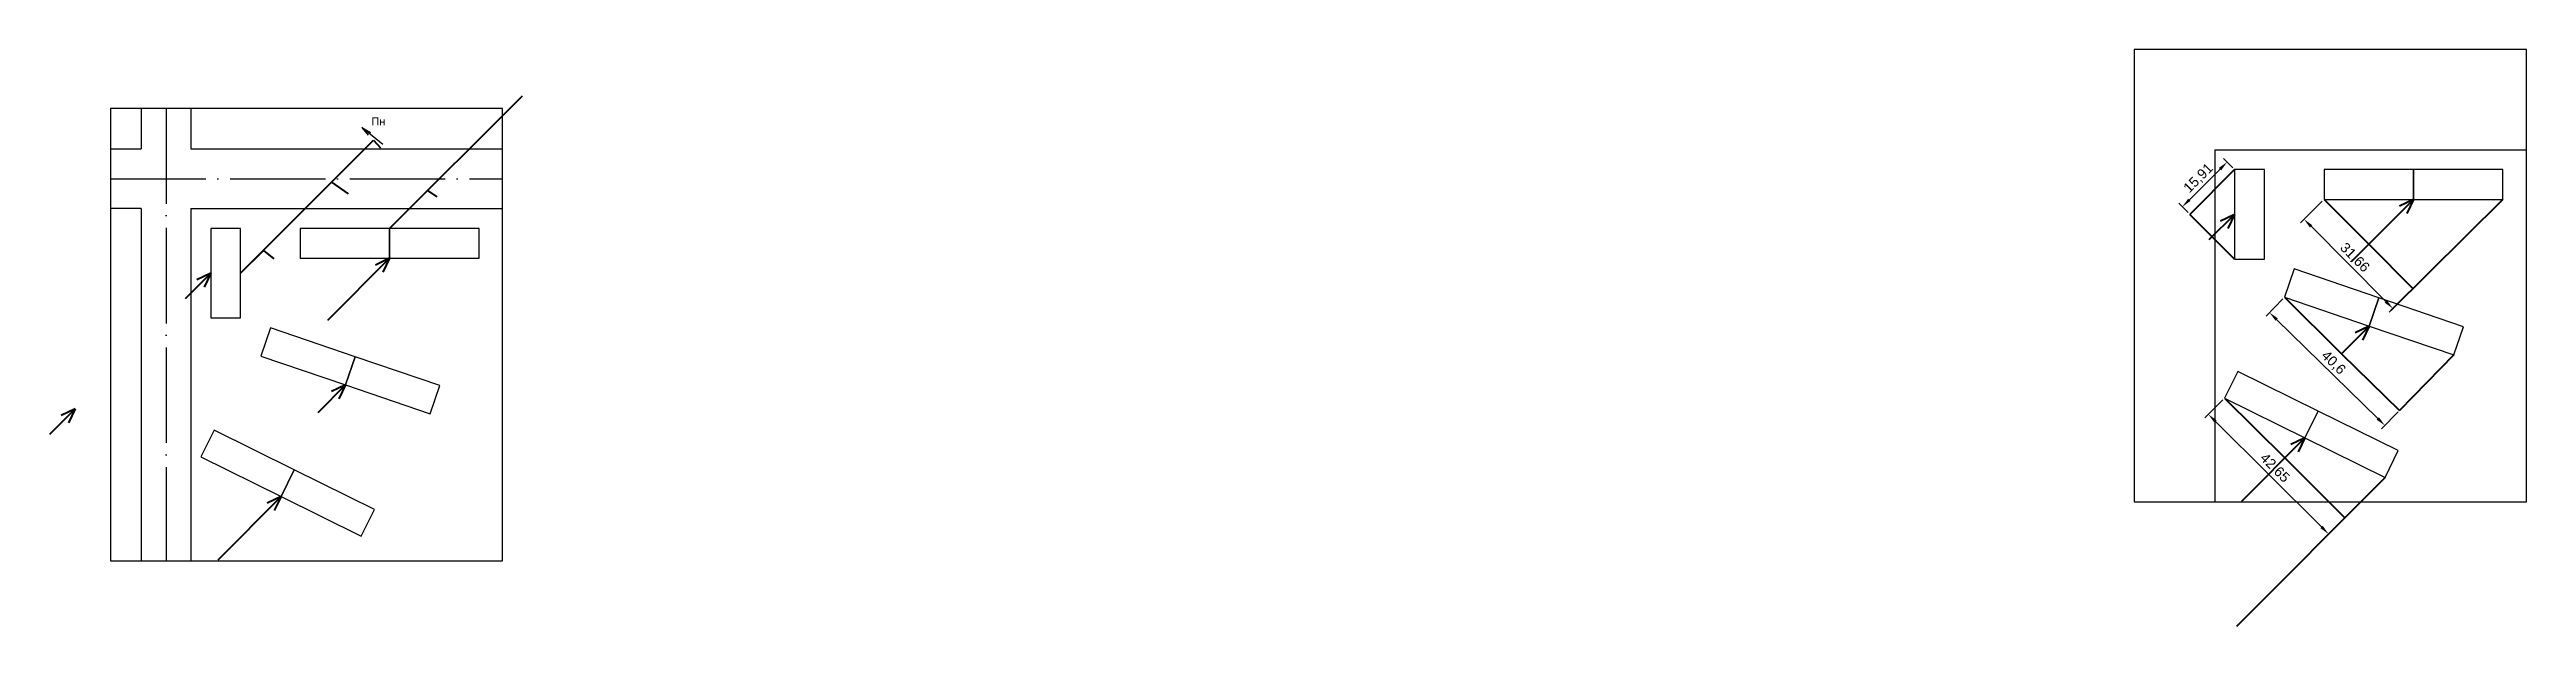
# Model space of a CAD drawing. Header units: millimetres. Extents: x 3866 to 29370, y -8151 to 9491.
# Drawn here: x 23214 to 23837, y -5800 to -5654 of the extents above; entities that cross this region are included whole.
import ezdxf

# ---------------------------------------------------------------- set-up
doc = ezdxf.new("R2010")
doc.units = ezdxf.units.MM
doc.linetypes.add('ACAD_ISO04W100', pattern=[30, 24, -3, 0, -3])
doc.layers.add('будівлі', color=40, linetype='Continuous')
doc.layers.add('ВДМ', color=7, linetype='Continuous')
doc.styles.get("Standard").update_dxf_attribs({"font": 'arial.ttf'})
doc.dimstyles.new('ISO-25', dxfattribs={"dimtxt": 2.5, "dimasz": 2.5, "dimexe": 1.25, "dimexo": 0.625, "dimtad": 1, "dimtxsty": 'Standard', "dimcen": 2.5, "dimadec": 0, "dimazin": 0, "dimtfac": 1, "dimtmove": 0, "dimatfit": 3, "dimfxl": 1, "dimarcsym": 0})

msp = doc.modelspace()

# ---------------------------------------------------------------- texts
at = {"layer": 'ВДМ', "insert": (23294.738, -5671.468), "char_height": 2, "attachment_point": 1}
msp.add_mtext_dynamic_manual_height_columns('Пн', width=4.32334, gutter_width=12.5, heights=[0], dxfattribs=at)

# ---------------------------------------------------------------- blocks, each defined once
blk = doc.blocks.new('*D9')
at = {"color": 0, "lineweight": -2, "transparency": 16777216}
for p, q in [((23763.03, -5684.17), (23760.69, -5681.83)), ((23752.09, -5692.2), (23759.81, -5684.49)), ((23751.78, -5695.42), (23749.44, -5693.08))]:
    blk.add_line(p, q, dxfattribs=at)
at = {"color": 0, "lineweight": 40, "transparency": 16777216}
for points in [[(23759.51, -5684.19), (23760.1, -5684.78), (23761.57, -5682.72)], [(23751.8, -5691.91), (23752.39, -5692.49), (23750.32, -5693.97)]]:
    blk.add_solid(points, dxfattribs=at)
at = {"layer": 'Defpoints', "color": 0, "lineweight": 40, "transparency": 16777216}
for p in [(23761.57, -5682.72), (23763.47, -5684.62), (23752.22, -5695.87)]:
    blk.add_point(p, dxfattribs=at)
at = {"color": 0, "lineweight": 40, "transparency": 16777216, "insert": (23754.45, -5686.84), "char_height": 2.5, "attachment_point": 5, "rotation": 45}
blk.add_mtext('15,91', dxfattribs=at)
blk = doc.blocks.new('*D10')
at = {"color": 0, "lineweight": -2, "transparency": 16777216}
for p, q in [((23785.53, -5692.56), (23780.06, -5697.99)), ((23782.71, -5698.88), (23801.52, -5717.78)), ((23807.86, -5715), (23802.4, -5720.44))]:
    blk.add_line(p, q, dxfattribs=at)
at = {"color": 0, "lineweight": 40, "transparency": 16777216}
for points in [[(23783.01, -5698.59), (23782.42, -5699.18), (23780.95, -5697.11)], [(23801.82, -5717.49), (23801.22, -5718.08), (23803.28, -5719.55)]]:
    blk.add_solid(points, dxfattribs=at)
at = {"layer": 'Defpoints', "color": 0, "lineweight": 40, "transparency": 16777216}
for p in [(23785.97, -5692.12), (23803.28, -5719.55), (23808.3, -5714.56)]:
    blk.add_point(p, dxfattribs=at)
at = {"color": 0, "lineweight": 40, "transparency": 16777216, "insert": (23793.62, -5706.83), "char_height": 2.5, "attachment_point": 5, "rotation": 314.85871}
blk.add_mtext('31,66', dxfattribs=at)
blk = doc.blocks.new('*D11')
at = {"color": 0, "lineweight": -2, "transparency": 16777216}
for p, q in [((23760.53, -5742.56), (23756.01, -5747.09)), ((23758.67, -5747.97), (23785.35, -5774.54)), ((23790.75, -5772.65), (23786.24, -5777.19))]:
    blk.add_line(p, q, dxfattribs=at)
at = {"color": 0, "lineweight": 40, "transparency": 16777216}
for points in [[(23758.96, -5747.68), (23758.37, -5748.27), (23756.9, -5746.21)], [(23785.64, -5774.24), (23785.06, -5774.84), (23787.12, -5776.3)]]:
    blk.add_solid(points, dxfattribs=at)
at = {"layer": 'Defpoints', "color": 0, "lineweight": 40, "transparency": 16777216}
for p in [(23760.97, -5742.12), (23787.12, -5776.3), (23791.2, -5772.21)]:
    blk.add_point(p, dxfattribs=at)
at = {"color": 0, "lineweight": 40, "transparency": 16777216, "insert": (23773.51, -5759.75), "char_height": 2.5, "attachment_point": 5, "rotation": 315.12198}
blk.add_mtext('42,65', dxfattribs=at)
blk = doc.blocks.new('*D12')
at = {"color": 0, "lineweight": -2, "transparency": 16777216}
for p, q in [((23775.61, -5717.16), (23771.39, -5721.47)), ((23774.05, -5722.33), (23799.49, -5747.23)), ((23804.62, -5745.56), (23800.4, -5749.87))]:
    blk.add_line(p, q, dxfattribs=at)
at = {"color": 0, "lineweight": 40, "transparency": 16777216}
for points in [[(23774.34, -5722.03), (23773.76, -5722.62), (23772.27, -5720.58)], [(23799.78, -5746.93), (23799.2, -5747.53), (23801.28, -5748.98)]]:
    blk.add_solid(points, dxfattribs=at)
at = {"layer": 'Defpoints', "color": 0, "lineweight": 40, "transparency": 16777216}
for p in [(23776.05, -5716.71), (23805.06, -5745.12), (23801.28, -5748.98)]:
    blk.add_point(p, dxfattribs=at)
at = {"color": 0, "lineweight": 40, "transparency": 16777216, "insert": (23788.26, -5733.26), "char_height": 2.5, "attachment_point": 5, "rotation": 315.60612}
blk.add_mtext('40,6', dxfattribs=at)

# ---------------------------------------------------------------- dimensions: what is measured, and where the dimension line sits
at = {"color": 2, "lineweight": 40}
for p1, p2, distance, picture, middle in [((23752.221, -5695.865), (23763.471, -5684.615), 2.683, '*D9', (23754.445, -5686.839)), ((23785.971, -5692.115), (23808.304, -5714.559), -7.083, '*D10', (23793.625, -5706.833)), ((23776.05, -5716.713), (23805.059, -5745.115), -5.407, '*D12', (23788.26, -5733.258)), ((23760.971, -5742.115), (23791.196, -5772.211), -5.776, '*D11', (23773.509, -5759.748))]:
    dim = msp.add_aligned_dim(p1=p1, p2=p2, distance=distance, dimstyle='ISO-25', dxfattribs=at)
    dim.commit()
    dim.dimension.update_dxf_attribs({"geometry": picture, "text_midpoint": middle})

# ---------------------------------------------------------------- linework, layer by layer
for points in [[(23738.229, -5768.251), (23836.9, -5768.251), (23836.9, -5654.389), (23738.229, -5654.389), (23738.229, -5768.251)], [(23229.099, -5783.057), (23327.77, -5783.057), (23327.77, -5669.195), (23229.099, -5669.195), (23229.099, -5783.057)]]:
    msp.add_lwpolyline(points)
at = {"color": 1, "lineweight": 40}
for points in [[(23299.341, -5699.421), (23332.752, -5666.01)], [(23261.841, -5710.671), (23295.278, -5677.234)], [(23295.278, -5677.234), (23297.034, -5679.136)], [(23261.841, -5710.671), (23284.735, -5687.744)], [(23284.735, -5687.744), (23288.919, -5690.677)], [(23299.341, -5699.421), (23308.887, -5689.875), (23311.246, -5691.489)], [(23267.568, -5704.942), (23270.192, -5707.094)]]:
    msp.add_lwpolyline(points, dxfattribs=at)
at = {"color": 2, "lineweight": 40}
for points in [[(23763.471, -5684.615), (23752.221, -5695.865)], [(23785.971, -5692.115), (23797.221, -5703.365)], [(23808.471, -5692.115), (23792.795, -5707.792)], [(23830.971, -5692.115), (23802.786, -5720.023)], [(23808.471, -5692.115), (23804.952, -5693.812)], [(23808.471, -5692.115), (23806.774, -5695.635)], [(23757.85, -5701.493), (23752.221, -5695.865)], [(23763.471, -5695.865), (23757.034, -5702.302)], [(23763.471, -5707.115), (23757.846, -5701.49)], [(23763.471, -5695.865), (23759.952, -5697.562)], [(23763.471, -5695.865), (23761.774, -5699.385)], [(23261.841, -5710.671), (23267.568, -5704.942)], [(23299.341, -5706.921), (23283.665, -5722.597)], [(23299.341, -5706.921), (23295.821, -5708.618)], [(23299.341, -5706.921), (23297.644, -5710.441)], [(23797.221, -5703.365), (23808.304, -5714.559)], [(23254.341, -5710.671), (23247.904, -5717.108)], [(23254.341, -5710.671), (23250.821, -5712.368)], [(23254.341, -5710.671), (23252.644, -5714.191)], [(23776.05, -5716.713), (23790.375, -5730.978)], [(23797.344, -5723.979), (23790.375, -5730.978)], [(23797.344, -5723.979), (23793.824, -5725.676)], [(23797.344, -5723.979), (23795.647, -5727.499)], [(23790.375, -5730.978), (23804.939, -5745.237)], [(23818.639, -5731.244), (23804.939, -5745.237)], [(23288.214, -5738.785), (23281.245, -5745.784)], [(23288.214, -5738.785), (23284.694, -5740.482)], [(23288.214, -5738.785), (23286.517, -5742.304)], [(23220.214, -5744.798), (23213.777, -5751.235)], [(23220.214, -5744.798), (23216.694, -5746.495)], [(23220.214, -5744.798), (23218.517, -5748.318)], [(23760.971, -5742.115), (23776.084, -5757.163)], [(23781.144, -5752.082), (23765.207, -5768.086)], [(23776.084, -5757.163), (23791.196, -5772.211)], [(23781.144, -5752.082), (23777.624, -5753.779)], [(23781.144, -5752.082), (23779.447, -5755.601)], [(23801.316, -5762.048), (23763.949, -5799.574)], [(23272.013, -5766.887), (23256.077, -5782.892)], [(23272.013, -5766.887), (23268.493, -5768.584)], [(23272.013, -5766.887), (23270.316, -5770.407)]]:
    msp.add_lwpolyline(points, dxfattribs=at)
at = {"layer": 'будівлі'}
for points in [[(23763.471, -5684.615), (23763.471, -5707.115), (23770.971, -5707.115), (23770.971, -5684.615), (23763.471, -5684.615)], [(23808.471, -5684.615), (23785.971, -5684.615), (23785.971, -5692.115), (23808.471, -5692.115), (23808.471, -5684.615)], [(23830.971, -5684.615), (23808.471, -5684.615), (23808.471, -5692.115), (23830.971, -5692.115), (23830.971, -5684.615)], [(23254.341, -5699.421), (23254.341, -5721.921), (23261.841, -5721.921), (23261.841, -5699.421), (23254.341, -5699.421)], [(23299.341, -5699.421), (23276.841, -5699.421), (23276.841, -5706.921), (23299.341, -5706.921), (23299.341, -5699.421)], [(23321.841, -5699.421), (23299.341, -5699.421), (23299.341, -5706.921), (23321.841, -5706.921), (23321.841, -5699.421)], [(23799.766, -5716.881), (23778.471, -5709.615), (23776.05, -5716.713), (23797.344, -5723.979), (23799.766, -5716.881)], [(23821.061, -5724.146), (23799.766, -5716.881), (23797.344, -5723.979), (23818.639, -5731.244), (23821.061, -5724.146)], [(23290.636, -5731.686), (23269.341, -5724.421), (23266.919, -5731.519), (23288.214, -5738.785), (23290.636, -5731.686)], [(23311.93, -5738.952), (23290.636, -5731.686), (23288.214, -5738.785), (23309.509, -5746.05), (23311.93, -5738.952)], [(23784.466, -5745.357), (23764.294, -5735.391), (23760.971, -5742.115), (23781.144, -5752.082), (23784.466, -5745.357)], [(23275.335, -5760.163), (23255.163, -5750.197), (23251.841, -5756.921), (23272.013, -5766.887), (23275.335, -5760.163)], [(23804.638, -5755.324), (23784.466, -5745.357), (23781.144, -5752.082), (23801.316, -5762.048), (23804.638, -5755.324)], [(23295.508, -5770.13), (23275.335, -5760.163), (23272.013, -5766.887), (23292.186, -5776.854), (23295.508, -5770.13)]]:
    msp.add_lwpolyline(points, dxfattribs=at)
at = {"layer": 'ВДМ'}
for points in [[(23236.841, -5669.195), (23236.841, -5679.421)], [(23249.341, -5669.195), (23249.341, -5679.421)], [(23297.596, -5678.316), (23292.336, -5674.024)], [(23292.336, -5674.024), (23293.964, -5675.945)], [(23292.336, -5674.024), (23294.545, -5675.233)], [(23229.099, -5679.421), (23236.841, -5679.421)], [(23249.341, -5679.421), (23327.77, -5679.421)], [(23758.471, -5679.615), (23836.9, -5679.615)], [(23758.471, -5679.615), (23758.471, -5768.251)], [(23236.841, -5694.421), (23229.099, -5694.421)], [(23236.841, -5694.421), (23236.841, -5783.057)], [(23249.341, -5694.421), (23327.77, -5694.421)], [(23249.341, -5694.421), (23249.341, -5783.057)]]:
    msp.add_lwpolyline(points, dxfattribs=at)
at = {"layer": 'ВДМ', "linetype": 'ACAD_ISO04W100'}
for points in [[(23243.091, -5669.195), (23243.091, -5783.057)], [(23229.099, -5686.921), (23327.77, -5686.921)]]:
    msp.add_lwpolyline(points, dxfattribs=at)

msp.set_redraw_order([(e.dxf.handle, doc.entitydb.next_handle()) for e in msp.query("TEXT MTEXT ATTDEF DIMENSION ARC_DIMENSION")])  # texts and dimensions are drawn at this point

doc.saveas('drawing.dxf')
